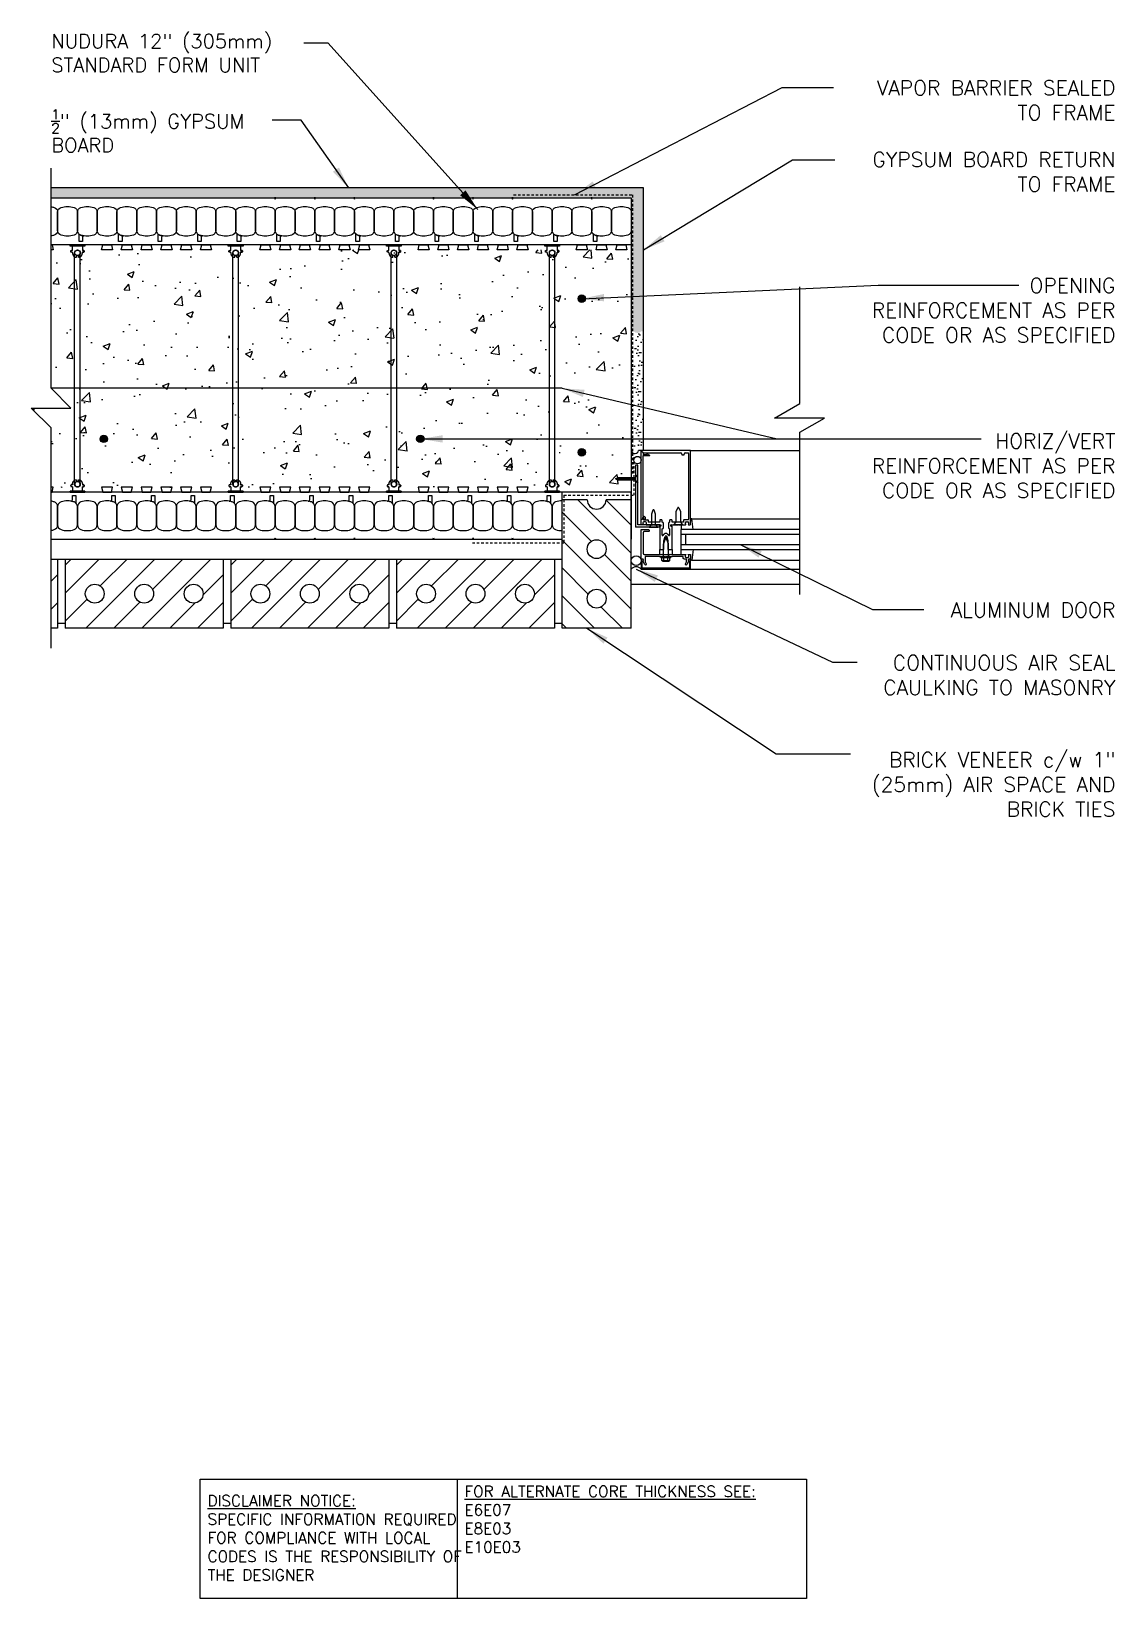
# Model space of a CAD drawing. Header units: inches. Extents: x 2887.6 to 2942.4, y 456.7 to 535.9.
import ezdxf

# ---------------------------------------------------------------- set-up
doc = ezdxf.new("R2010")
doc.units = ezdxf.units.IN
doc.header["$LTSCALE"] = 0.5
doc.header["$MEASUREMENT"] = 0
doc.linetypes.add('DASHED2', pattern=[0.375, 0.25, -0.125])
doc.layers.get('0').update_dxf_attribs({"linetype": 'CONTINUOUS'})
for name, color, linetype in [('HATCH', 12, 'CONTINUOUS'), ('LINE18', 9, 'CONTINUOUS'), ('line25', 2, 'CONTINUOUS'), ('LINE50', 5, 'CONTINUOUS'), ('LINE65', 3, 'CONTINUOUS'), ('LINE9', 9, 'CONTINUOUS'), ('TEXT', 4, 'CONTINUOUS')]:
    doc.layers.add(name, color=color, linetype=linetype)
doc.styles.add('DIM', font='romans.shx', dxfattribs={"width": 0.7})
doc.styles.add('ROMANS', font='romans')
doc.styles.get("Standard").update_dxf_attribs({"font": 'romans.shx'})
doc.dimstyles.new('ext_12', dxfattribs={"dimscale": 12, "dimtxt": 0.09375, "dimasz": 0.09375, "dimexe": 0.09375, "dimexo": 0.0625, "dimgap": 0.0625, "dimtad": 1, "dimdec": 1, "dimzin": 3, "dimdsep": 46, "dimlunit": 4, "dimtxsty": 'DIM', "dimcen": 0.09, "dimdle": 0.09375, "dimclrt": 4, "dimadec": 0, "dimazin": 0, "dimtfac": 1, "dimtdec": 1, "dimtmove": 2, "dimatfit": 3, "dimfxl": 0, "dimfrac": 2, "dimtolj": 1, "dimtzin": 0, "dimarcsym": 0})

msp = doc.modelspace()

# ---------------------------------------------------------------- texts
at = {"layer": 'TEXT', "attachment_point": 4}
for s, insert, char_height, width in [('NUDURA 12" (305mm)\\PSTANDARD FORM UNIT', (2888.605, 534.771), 0.72, 14.97902), ('\\A1;{\\H0.7x;\\S1/2;}" (13mm) GYPSUM BOARD', (2888.605, 530.843), 0.72, 10.95723), ('{\\LDISCLAIMER NOTICE:}\\PSPECIFIC INFORMATION REQUIRED FOR COMPLIANCE WITH LOCAL CODES IS THE RESPONSIBILITY OF THE DESIGNER', (2896.506, 459.759), 0.5625, 14.00235), ('{\\LFOR ALTERNATE CORE THICKNESS SEE:\\P}E6E07\\PE8E03\\PE10E03', (2909.498, 460.699), 0.5625, 23.33295)]:
    msp.add_mtext(s, dxfattribs=dict(at, insert=insert, char_height=char_height, width=width))
at = {"layer": 'TEXT', "char_height": 0.75, "width": 13.88435, "attachment_point": 9, "style": 'ROMANS'}
for s, insert in [('\\A1;VAPOR BARRIER SEALED TO FRAME', (2942.398, 531.387)), ('\\A1;GYPSUM BOARD RETURN TO FRAME ', (2942.398, 527.769)), ('\\A1;OPENING REINFORCEMENT AS PER CODE OR AS SPECIFIED', (2942.398, 520.15)), ('\\A1;HORIZ/VERT\\PREINFORCEMENT AS PER CODE OR AS SPECIFIED', (2942.398, 512.296)), ('\\A1;ALUMINUM DOOR', (2942.398, 506.263)), ('\\A1;CONTINUOUS AIR SEAL CAULKING TO MASONRY', (2942.398, 502.345)), ('\\A1;BRICK VENEER c/w 1" (25mm) AIR SPACE AND BRICK TIES', (2942.398, 496.194))]:
    msp.add_mtext(s, dxfattribs=dict(at, insert=insert))

# ---------------------------------------------------------------- blocks, each defined once
blk = doc.blocks.new('Connector')
blk.add_point((0.271, 0))
at = {"layer": 'LINE9'}
for p, q in [((0, 0.375), (0, -0.375)), ((0.062, -0.375), (0.062, 0.375)), ((0.281, 0.25), (0.062, 0.25))]:
    blk.add_line(p, q, dxfattribs=at)
for points, weights in [([(0.007, 0.375), (0.004, 0.375), (0, 0.375)], [1, 0.972587069138, 0.950305488115]), ([(0.327, 0.343), (0.308, 0.343), (0.281, 0.317), (0.281, 0.297)], [1, 0.85355339, 0.85355339, 1]), ([(0.328, 0.343), (0.327, 0.343), (0.327, 0.343)], [1, 0.70710678, 1]), ([(0.375, 0.297), (0.375, 0.317), (0.348, 0.343), (0.329, 0.343)], [1, 0.85355339, 0.85355339, 1]), ([(0.406, 0.25), (0.546, 0.25), (0.619, 0.131)], [0.958404415409, 0.794674173519, 0.864651571113]), ([(0.619, 0.052), (0.612, 0.049), (0.604, 0.049)], [0.83615024178, 0.892081430621, 1]), ([(0, -0.375), (0.004, -0.375), (0.007, -0.375)], [0.950305488115, 0.972587069138, 1]), ([(0.281, -0.297), (0.281, -0.317), (0.308, -0.343), (0.327, -0.343)], [1, 0.85355339, 0.85355339, 1]), ([(0.327, -0.343), (0.281, -0.343), (0.281, -0.297)], [1, 0.70710678, 1]), ([(0.329, -0.343), (0.348, -0.343), (0.375, -0.317), (0.375, -0.297)], [1, 0.85355339, 0.85355339, 1]), ([(0.375, -0.297), (0.375, -0.343), (0.329, -0.343)], [1, 0.70710678, 1]), ([(0.619, -0.131), (0.546, -0.25), (0.406, -0.25)], [0.864651574428, 0.794674169686, 0.958404415195]), ([(0.604, -0.049), (0.612, -0.049), (0.619, -0.052)], [1, 0.89208144177, 0.836150253337])]:
    blk.add_rational_spline(points, weights, degree=2, dxfattribs=at)
for points, degree in [([(0, 0.375), (0.002, 0.375), (0.005, 0.375), (0.007, 0.375)], 3), ([(0.007, 0.375), (0.021, 0.375), (0.051, 0.375), (0.062, 0.375), (0.062, 0.375)], 3), ([(0.281, 0.25), (0.281, 0.297)], 1), ([(0.327, 0.343), (0.327, 0.343), (0.328, 0.343), (0.328, 0.343)], 3), ([(0.328, 0.343), (0.329, 0.343), (0.329, 0.343), (0.329, 0.343)], 3), ([(0.375, 0.25), (0.375, 0.297)], 1), ([(0.406, 0.25), (0.375, 0.25)], 1), ([(0.604, 0.049), (0.532, 0.049)], 1), ([(0.604, 0.049), (0.609, 0.049), (0.614, 0.05), (0.619, 0.052)], 3), ([(0.619, 0.131), (0.619, 0.052)], 1), ([(0.007, -0.375), (0.005, -0.375), (0.002, -0.375), (0, -0.375)], 3), ([(0.062, -0.375), (0.062, -0.375), (0.051, -0.375), (0.021, -0.375), (0.007, -0.375)], 3), ([(0.062, -0.25), (0.281, -0.25)], 1), ([(0.281, -0.297), (0.281, -0.25)], 1), ([(0.281, -0.25), (0.281, -0.297)], 1), ([(0.328, -0.343), (0.328, -0.343), (0.327, -0.343), (0.327, -0.343)], 3), ([(0.329, -0.343), (0.329, -0.343), (0.329, -0.343), (0.328, -0.343)], 3), ([(0.375, -0.25), (0.375, -0.297)], 1), ([(0.375, -0.297), (0.375, -0.25)], 1), ([(0.406, -0.25), (0.375, -0.25)], 1), ([(0.532, -0.049), (0.604, -0.049)], 1), ([(0.604, -0.049), (0.58, -0.049), (0.556, -0.049), (0.532, -0.049)], 3), ([(0.619, -0.052), (0.614, -0.05), (0.609, -0.049), (0.604, -0.049)], 3), ([(0.619, -0.052), (0.619, -0.131)], 1)]:
    blk.add_open_spline(points, degree=degree, dxfattribs=at)
for points, weights, knots in [([(0.062, 0.375), (0.062, 0.375), (0.046, 0.375), (0.03, 0.375), (0.007, 0.375)], [0.868718858569, 0.861102746415, 1, 0.861102734288, 0.868718859898], [0, 0, 0, 0.5, 0.5, 1, 1, 1]), ([(0.532, 0.049), (0.472, 0.203), (0.333, 0.113), (0.157, 0), (0.333, -0.113), (0.472, -0.203), (0.532, -0.049)], [0.899508922286, 0.599718215298, 1, 0.54226024, 1, 0.599718224335, 0.899508908749], [0, 0, 0, 0.318112, 0.318112, 0.681888, 0.681888, 1, 1, 1]), ([(0.007, -0.375), (0.03, -0.375), (0.046, -0.375), (0.062, -0.375), (0.062, -0.375)], [0.868718859319, 0.861102739573, 1, 0.861102742958, 0.868718858948], [0, 0, 0, 0.5, 0.5, 1, 1, 1])]:
    blk.add_rational_spline(points, weights, degree=2, knots=knots, dxfattribs=at)
for points in [[(0.406, 0.25), (0.406, 0.25), (0.406, 0.25), (0.406, 0.25), (0.406, 0.25), (0.406, 0.25), (0.406, 0.25)], [(0.406, 0.25), (0.406, 0.25), (0.406, 0.25), (0.406, 0.25), (0.406, 0.25), (0.406, 0.25), (0.406, 0.25)], [(0.406, 0.25), (0.406, 0.25), (0.406, 0.25), (0.406, 0.25), (0.406, 0.25), (0.406, 0.25), (0.406, 0.25)], [(0.406, 0.25), (0.406, 0.25), (0.406, 0.25), (0.406, 0.25), (0.406, 0.25), (0.406, 0.25), (0.406, 0.25)], [(0.406, 0.25), (0.406, 0.25), (0.406, 0.25), (0.406, 0.25), (0.406, 0.25), (0.406, 0.25), (0.406, 0.25)], [(0.406, 0.25), (0.406, 0.25), (0.406, 0.25), (0.406, 0.25), (0.406, 0.25), (0.406, 0.25), (0.406, 0.25)], [(0.406, 0.25), (0.406, 0.25), (0.406, 0.25), (0.406, 0.25), (0.406, 0.25), (0.406, 0.25), (0.406, 0.25)], [(0.406, 0.25), (0.406, 0.25), (0.406, 0.25), (0.406, 0.25), (0.406, 0.25), (0.406, 0.25), (0.406, 0.25)], [(0.406, 0.25), (0.406, 0.25), (0.406, 0.25), (0.406, 0.25), (0.406, 0.25), (0.406, 0.25), (0.406, 0.25)], [(0.406, 0.25), (0.406, 0.25), (0.406, 0.25), (0.406, 0.25), (0.406, 0.25), (0.406, 0.25), (0.406, 0.25)], [(0.406, 0.25), (0.406, 0.25), (0.406, 0.25), (0.406, 0.25), (0.406, 0.25), (0.406, 0.25), (0.406, 0.25)], [(0.406, 0.25), (0.406, 0.25), (0.406, 0.25), (0.406, 0.25), (0.406, 0.25), (0.406, 0.25), (0.406, 0.25)], [(0.406, 0.25), (0.406, 0.25), (0.406, 0.25), (0.406, 0.25), (0.406, 0.25), (0.406, 0.25), (0.406, 0.25)], [(0.406, 0.25), (0.406, 0.25), (0.406, 0.25), (0.406, 0.25), (0.406, 0.25), (0.406, 0.25), (0.406, 0.25)], [(0.406, 0.25), (0.406, 0.25), (0.406, 0.25), (0.406, 0.25), (0.406, 0.25), (0.406, 0.25), (0.406, 0.25)], [(0.406, 0.25), (0.406, 0.25), (0.406, 0.25), (0.406, 0.25), (0.406, 0.25), (0.406, 0.25), (0.406, 0.25)], [(0.406, 0.25), (0.406, 0.25), (0.406, 0.25), (0.406, 0.25), (0.406, 0.25), (0.406, 0.25), (0.406, 0.25)], [(0.406, 0.25), (0.406, 0.25), (0.406, 0.25), (0.406, 0.25), (0.406, 0.25), (0.406, 0.25), (0.406, 0.25)], [(0.406, 0.25), (0.406, 0.25), (0.406, 0.25), (0.406, 0.25), (0.406, 0.25), (0.406, 0.25), (0.406, 0.25)], [(0.406, 0.25), (0.406, 0.25), (0.406, 0.25), (0.406, 0.25), (0.406, 0.25), (0.406, 0.25), (0.406, 0.25)], [(0.406, 0.25), (0.406, 0.25), (0.406, 0.25), (0.406, 0.25), (0.406, 0.25), (0.406, 0.25), (0.406, 0.25)], [(0.406, 0.25), (0.406, 0.25), (0.406, 0.25), (0.406, 0.25), (0.406, 0.25), (0.406, 0.25), (0.406, 0.25)], [(0.406, 0.25), (0.406, 0.25), (0.406, 0.25), (0.406, 0.25), (0.406, 0.25), (0.406, 0.25), (0.406, 0.25)], [(0.406, 0.25), (0.406, 0.25), (0.406, 0.25), (0.406, 0.25), (0.406, 0.25), (0.406, 0.25), (0.406, 0.25)], [(0.532, 0.049), (0.532, 0.049), (0.532, 0.049), (0.532, 0.049), (0.532, 0.049), (0.532, 0.049), (0.532, 0.049)], [(0.532, 0.049), (0.532, 0.049), (0.532, 0.049), (0.532, 0.049), (0.532, 0.049), (0.532, 0.049), (0.532, 0.049)], [(0.532, 0.049), (0.532, 0.049), (0.532, 0.049), (0.532, 0.049), (0.532, 0.049), (0.532, 0.049), (0.532, 0.049)], [(0.532, 0.049), (0.532, 0.049), (0.532, 0.049), (0.532, 0.049), (0.532, 0.049), (0.532, 0.049), (0.532, 0.049)], [(0.532, 0.049), (0.532, 0.049), (0.532, 0.049), (0.532, 0.049), (0.532, 0.049), (0.532, 0.049), (0.532, 0.049)], [(0.532, 0.049), (0.532, 0.049), (0.532, 0.049), (0.532, 0.049), (0.532, 0.049), (0.532, 0.049), (0.532, 0.049)], [(0.532, 0.049), (0.532, 0.049), (0.532, 0.049), (0.532, 0.049), (0.532, 0.049), (0.532, 0.049), (0.532, 0.049)], [(0.532, 0.049), (0.532, 0.049), (0.532, 0.049), (0.532, 0.049), (0.532, 0.049), (0.532, 0.049), (0.532, 0.049)], [(0.532, 0.049), (0.532, 0.049), (0.532, 0.049), (0.532, 0.049), (0.532, 0.049), (0.532, 0.049), (0.532, 0.049)], [(0.532, 0.049), (0.532, 0.049), (0.532, 0.049), (0.532, 0.049), (0.532, 0.049), (0.532, 0.049), (0.532, 0.049)], [(0.604, 0.049), (0.604, 0.049), (0.604, 0.049), (0.604, 0.049), (0.604, 0.049), (0.604, 0.049), (0.604, 0.049)], [(0.604, 0.049), (0.604, 0.049), (0.604, 0.049), (0.604, 0.049), (0.604, 0.049), (0.604, 0.049), (0.604, 0.049)], [(0.604, 0.049), (0.604, 0.049), (0.604, 0.049), (0.604, 0.049), (0.604, 0.049), (0.604, 0.049), (0.604, 0.049)], [(0.604, 0.049), (0.604, 0.049), (0.604, 0.049), (0.604, 0.049), (0.604, 0.049), (0.604, 0.049), (0.604, 0.049)], [(0.619, 0.131), (0.619, 0.131), (0.619, 0.131), (0.619, 0.131), (0.619, 0.131), (0.619, 0.131), (0.619, 0.131)], [(0.619, 0.131), (0.619, 0.131), (0.619, 0.131), (0.619, 0.131), (0.619, 0.131), (0.619, 0.131), (0.619, 0.131)], [(0.619, 0.131), (0.619, 0.131), (0.619, 0.131), (0.619, 0.131), (0.619, 0.131), (0.619, 0.131), (0.619, 0.131)], [(0.619, 0.131), (0.619, 0.131), (0.619, 0.131), (0.619, 0.131), (0.619, 0.131), (0.619, 0.131), (0.619, 0.131)], [(0.406, -0.25), (0.406, -0.25), (0.406, -0.25), (0.406, -0.25), (0.406, -0.25), (0.406, -0.25), (0.406, -0.25)], [(0.406, -0.25), (0.406, -0.25), (0.406, -0.25), (0.406, -0.25), (0.406, -0.25), (0.406, -0.25), (0.406, -0.25)], [(0.406, -0.25), (0.406, -0.25), (0.406, -0.25), (0.406, -0.25), (0.406, -0.25), (0.406, -0.25), (0.406, -0.25)], [(0.406, -0.25), (0.406, -0.25), (0.406, -0.25), (0.406, -0.25), (0.406, -0.25), (0.406, -0.25), (0.406, -0.25)], [(0.406, -0.25), (0.406, -0.25), (0.406, -0.25), (0.406, -0.25), (0.406, -0.25), (0.406, -0.25), (0.406, -0.25)], [(0.406, -0.25), (0.406, -0.25), (0.406, -0.25), (0.406, -0.25), (0.406, -0.25), (0.406, -0.25), (0.406, -0.25)], [(0.406, -0.25), (0.406, -0.25), (0.406, -0.25), (0.406, -0.25), (0.406, -0.25), (0.406, -0.25), (0.406, -0.25)], [(0.406, -0.25), (0.406, -0.25), (0.406, -0.25), (0.406, -0.25), (0.406, -0.25), (0.406, -0.25), (0.406, -0.25)], [(0.406, -0.25), (0.406, -0.25), (0.406, -0.25), (0.406, -0.25), (0.406, -0.25), (0.406, -0.25), (0.406, -0.25)], [(0.406, -0.25), (0.406, -0.25), (0.406, -0.25), (0.406, -0.25), (0.406, -0.25), (0.406, -0.25), (0.406, -0.25)], [(0.406, -0.25), (0.406, -0.25), (0.406, -0.25), (0.406, -0.25), (0.406, -0.25), (0.406, -0.25), (0.406, -0.25)], [(0.532, -0.049), (0.532, -0.049), (0.532, -0.049), (0.532, -0.049), (0.532, -0.049), (0.532, -0.049), (0.532, -0.049)], [(0.532, -0.049), (0.532, -0.049), (0.532, -0.049), (0.532, -0.049), (0.532, -0.049), (0.532, -0.049), (0.532, -0.049)], [(0.532, -0.049), (0.532, -0.049), (0.532, -0.049), (0.532, -0.049), (0.532, -0.049), (0.532, -0.049), (0.532, -0.049)], [(0.532, -0.049), (0.532, -0.049), (0.532, -0.049), (0.532, -0.049), (0.532, -0.049), (0.532, -0.049), (0.532, -0.049)], [(0.604, -0.049), (0.604, -0.049), (0.604, -0.049), (0.604, -0.049), (0.604, -0.049), (0.604, -0.049), (0.604, -0.049)], [(0.604, -0.049), (0.604, -0.049), (0.604, -0.049), (0.604, -0.049), (0.604, -0.049), (0.604, -0.049), (0.604, -0.049)], [(0.604, -0.049), (0.604, -0.049), (0.604, -0.049), (0.604, -0.049), (0.604, -0.049), (0.604, -0.049), (0.604, -0.049)], [(0.604, -0.049), (0.604, -0.049), (0.604, -0.049), (0.604, -0.049), (0.604, -0.049), (0.604, -0.049), (0.604, -0.049)], [(0.604, -0.049), (0.604, -0.049), (0.604, -0.049), (0.604, -0.049), (0.604, -0.049), (0.604, -0.049), (0.604, -0.049)], [(0.604, -0.049), (0.604, -0.049), (0.604, -0.049), (0.604, -0.049), (0.604, -0.049), (0.604, -0.049), (0.604, -0.049)], [(0.604, -0.049), (0.604, -0.049), (0.604, -0.049), (0.604, -0.049), (0.604, -0.049), (0.604, -0.049), (0.604, -0.049)], [(0.604, -0.049), (0.604, -0.049), (0.604, -0.049), (0.604, -0.049), (0.604, -0.049), (0.604, -0.049), (0.604, -0.049)], [(0.619, -0.131), (0.619, -0.131), (0.619, -0.131), (0.619, -0.131), (0.619, -0.131), (0.619, -0.131), (0.619, -0.131)], [(0.619, -0.131), (0.619, -0.131), (0.619, -0.131), (0.619, -0.131), (0.619, -0.131), (0.619, -0.131), (0.619, -0.131)], [(0.619, -0.131), (0.619, -0.131), (0.619, -0.131), (0.619, -0.131), (0.619, -0.131), (0.619, -0.131), (0.619, -0.131)], [(0.619, -0.131), (0.619, -0.131), (0.619, -0.131), (0.619, -0.131), (0.619, -0.131), (0.619, -0.131), (0.619, -0.131)]]:
    blk.add_open_spline(points, degree=3, knots=[0, 0, 0, 0, 1, 1, 1, 1, 1, 1, 1], dxfattribs=at)

# ---------------------------------------------------------------- hatches: boundary and pattern name
at = {"layer": 'HATCH'}
h = msp.add_hatch(dxfattribs=at)
h.set_pattern_fill('AR-SAND', color=256, scale=0.25, style=0)
h.set_pattern_definition([(37.5, (-58.41438, -32.99263), (-0.01574834, 0.48170594), [0, -0.38, 0, -0.425, 0, -0.40625]), (7.5, (-58.4144, -32.9926), (0.44244418, 0.70553652), [0, -0.205, 0, -0.3425, 0, -0.13125]), (327.5, (-58.72188, -32.99263), (0.778535465, 0.001414763), [0, -0.125, 0, -0.45, 0, -0.5875]), (317.5, (-58.7219, -32.9926), (0.75153165, 0.21941889), [0, -0.0625, 0, -0.295, 0, -0.3375])])
h.paths.add_polyline_path([(2918.552, 527.958), (2918.297, 527.958), (2888.605, 527.958), (2888.605, 527.458), (2916.427, 527.458), (2917.927, 527.458), (2917.927, 520.708), (2918.052, 520.708, 0.406613), (2918.418, 520.704), (2918.418, 520.708), (2918.552, 520.708)])
h = msp.add_hatch(dxfattribs=at)
h.set_pattern_fill('AR-CONC', color=256, scale=0.5, style=0)
h.set_pattern_definition([(50, (-57.4668, 44.5297), (3.586301, -0.3137607), [0.375, -4.125]), (355, (-57.4668, 44.5297), (-0.6937567, 3.7609607), [0.3, -3.3]), (100.4514, (-57.168, 44.5035), (2.892547, 3.4471977), [0.318701, -3.5057106]), (46.1842, (-57.4668, 45.5297), (5.336205, -0.827595), [0.5625, -6.1875]), (96.6356, (-57.022, 45.4607), (4.6733135, 4.870589), [0.478051, -5.258565]), (351.1842, (-57.467, 45.5297), (4.67331, 4.870593), [0.45, -4.95]), (21, (-56.9668, 45.2797), (2.9845353, -2.0130945), [0.375, -4.125]), (326, (-56.9668, 45.2797), (1.2165767, 3.62575), [0.3, -3.3]), (71.4514, (-56.718, 45.112), (4.201113, 1.6126525), [0.318701, -3.5057106]), (37.5, (-57.4668, 44.5297), (0.0607993, 1.66446927), [0, -3.26, 0, -3.35, 0, -3.3125]), (7.5, (-57.4668, 44.5297), (1.3153477, 1.9720586), [0, -1.91, 0, -3.185, 0, -1.2625]), (327.5, (-58.5818, 44.5297), (2.6691122, -0.11277436), [0, -1.25, 0, -3.9, 0, -5.175]), (317.5, (-59.0818, 44.5297), (2.9159308, 0.500525), [0, -1.625, 0, -2.59, 0, -3.675])])
h.paths.add_polyline_path([(2917.927, 524.833), (2888.596, 524.833), (2888.596, 517.833), (2889.596, 516.833), (2887.596, 516.833), (2888.596, 515.833), (2888.596, 512.833), (2917.927, 512.833)])
h = msp.add_hatch(dxfattribs=at)
h.set_pattern_fill('AR-SAND', color=256, scale=0.25, style=0)
h.set_pattern_definition([(37.5, (0.01237, 4.0298), (-0.01574834, 0.48170594), [0, -0.38, 0, -0.425, 0, -0.40625]), (7.5, (0.0124, 4.0298), (0.44244418, 0.70553652), [0, -0.205, 0, -0.3425, 0, -0.13125]), (327.5, (-0.29513, 4.0298), (0.778535465, 0.001414763), [0, -0.125, 0, -0.45, 0, -0.5875]), (317.5, (-0.2951, 4.0298), (0.75153165, 0.21941889), [0, -0.0625, 0, -0.295, 0, -0.3375])])
h.paths.add_polyline_path([(2918.564, 520.737), (2918.084, 520.737), (2918.084, 518.571, 0.416394), (2918.313, 518.723), (2918.564, 518.723)])
h = msp.add_hatch(dxfattribs=at)
h.set_pattern_fill('AR-SAND', color=256, scale=0.25, style=0)
h.set_pattern_definition([(37.5, (-0.0092, 2.05453), (-0.01574834, 0.48170594), [0, -0.38, 0, -0.425, 0, -0.40625]), (7.5, (-0.0092, 2.05453), (0.44244418, 0.70553652), [0, -0.205, 0, -0.3425, 0, -0.13125]), (327.5, (-0.3167, 2.05453), (0.778535465, 0.001414763), [0, -0.125, 0, -0.45, 0, -0.5875]), (317.5, (-0.3167, 2.0545), (0.75153165, 0.21941889), [0, -0.0625, 0, -0.295, 0, -0.3375])])
h.paths.add_polyline_path([(2918.542, 518.762), (2918.063, 518.762), (2918.063, 516.596, 0.416394), (2918.292, 516.747), (2918.542, 516.747)])
h = msp.add_hatch(dxfattribs=at)
h.set_pattern_fill('AR-SAND', color=256, scale=0.25, style=0)
h.set_pattern_definition([(37.5, (0, 0), (-0.01574834, 0.48170594), [0, -0.38, 0, -0.425, 0, -0.40625]), (7.5, (0, 0), (0.44244418, 0.70553652), [0, -0.205, 0, -0.3425, 0, -0.13125]), (327.5, (-0.3075, 0), (0.778535465, 0.001414763), [0, -0.125, 0, -0.45, 0, -0.5875]), (317.5, (-0.3075, 0), (0.75153165, 0.21941889), [0, -0.0625, 0, -0.295, 0, -0.3375])])
h.paths.add_polyline_path([(2918.552, 516.707), (2918.072, 516.707), (2918.072, 514.542, 0.416394), (2918.301, 514.693), (2918.552, 514.693)])
h = msp.add_hatch(dxfattribs=at)
h.set_pattern_fill('ANSI31', color=256, scale=8, angle=90, style=0)
h.set_pattern_definition([(135, (3361.613, -2383.6064), (-0.70710678, -0.70710678), [])])
edge = h.paths.add_edge_path()
edge.add_arc((2916.177, 507.208), 0.477, 0, 360)
edge = h.paths.add_edge_path()
edge.add_arc((2916.177, 509.708), 0.477, 0, 360)
edge = h.paths.add_edge_path()
edge.add_arc((2916.177, 512.208), 0.477, 180, 360)
edge.add_line((2916.653, 512.208), (2917.927, 512.208))
edge.add_line((2917.927, 512.208), (2917.927, 505.708))
edge.add_line((2917.927, 505.708), (2914.427, 505.708))
edge.add_line((2914.427, 505.708), (2914.427, 512.208))
edge.add_line((2914.427, 512.208), (2915.7, 512.208))
h = msp.add_hatch(dxfattribs=at)
h.set_pattern_fill('ANSI31', color=256, scale=8, style=0)
h.set_pattern_definition([(45, (1.487, 62.0218), (-0.70710678, 0.70710678), [])])
edge = h.paths.add_edge_path()
edge.add_arc((2890.802, 507.458), 0.477, 0, 360)
edge = h.paths.add_edge_path()
edge.add_arc((2893.302, 507.458), 0.477, 0, 360)
edge = h.paths.add_edge_path()
edge.add_arc((2895.802, 507.458), 0.477, 0, 360)
h.paths.add_polyline_path([(2897.302, 509.208), (2889.302, 509.208), (2889.302, 505.708), (2897.302, 505.708)])
h = msp.add_hatch(dxfattribs=at)
h.set_pattern_fill('ANSI31', color=256, scale=8, style=0)
h.set_pattern_definition([(45, (9.862, 62.0218), (-0.70710678, 0.70710678), [])])
edge = h.paths.add_edge_path()
edge.add_arc((2899.177, 507.458), 0.477, 0, 360)
edge = h.paths.add_edge_path()
edge.add_arc((2901.677, 507.458), 0.477, 0, 360)
edge = h.paths.add_edge_path()
edge.add_arc((2904.177, 507.458), 0.477, 0, 360)
h.paths.add_polyline_path([(2905.677, 509.208), (2897.677, 509.208), (2897.677, 505.708), (2905.677, 505.708)])
h = msp.add_hatch(dxfattribs=at)
h.set_pattern_fill('ANSI31', color=256, scale=8, style=0)
h.set_pattern_definition([(45, (18.237, 62.0218), (-0.70710678, 0.70710678), [])])
edge = h.paths.add_edge_path()
edge.add_arc((2907.552, 507.458), 0.477, 0, 360)
edge = h.paths.add_edge_path()
edge.add_arc((2910.052, 507.458), 0.477, 0, 360)
edge = h.paths.add_edge_path()
edge.add_arc((2912.552, 507.458), 0.477, 0, 360)
h.paths.add_polyline_path([(2914.052, 509.208), (2906.052, 509.208), (2906.052, 505.708), (2914.052, 505.708)])
at = {"layer": 'LINE65'}
for points in [[(2915.612, 522.362, 1), (2915.237, 522.362, 1)], [(2891.449, 515.278, 1), (2891.074, 515.278, 1)], [(2907.449, 515.278, 1), (2907.074, 515.278, 1)], [(2915.612, 514.601, 1), (2915.237, 514.601, 1)]]:
    msp.add_hatch(color=256, dxfattribs=at).paths.add_polyline_path(points)

# ---------------------------------------------------------------- linework, layer by layer
at = {"layer": 'HATCH'}
for p, q in [((2920.927, 514.693), (2926.441, 514.693)), ((2918.138, 513.253), (2917.138, 513.253)), ((2918.685, 510.943), (2919.037, 510.943)), ((2920.987, 511.233), (2920.927, 511.233)), ((2920.97, 511.233), (2926.441, 511.233)), ((2921.064, 510.693), (2920.987, 511.233)), ((2926.441, 510.443), (2920.427, 510.443)), ((2920.427, 509.943), (2926.441, 509.943)), ((2920.677, 510.443), (2920.677, 509.943)), ((2920.447, 509.443), (2920.447, 509.693)), ((2920.927, 509.153), (2920.927, 509.269)), ((2920.987, 509.153), (2920.927, 509.153)), ((2920.97, 509.153), (2926.441, 509.153)), ((2921.064, 509.693), (2920.987, 509.153)), ((2888.596, 508.088), (2888.927, 508.418)), ((2920.927, 508.693), (2926.441, 508.693)), ((2917.927, 507.943), (2926.441, 507.943)), ((2888.596, 506.673), (2888.927, 507.004))]:
    msp.add_line(p, q, dxfattribs=at)
at = {"layer": 'HATCH', "color": 6, "linetype": 'DASHED2'}
for p, q in [((2918.072, 512.429), (2918.072, 514.423)), ((2914.519, 512.429), (2918.072, 512.429)), ((2914.519, 512.429), (2914.519, 510.004)), ((2914.519, 510.004), (2909.881, 510.004))]:
    msp.add_line(p, q, dxfattribs=at)
msp.add_lwpolyline([(2911.977, 527.602), (2917.996, 527.602), (2917.996, 513.498)], dxfattribs=at)
at = {"layer": 'HATCH'}
for centre, radius in [((2918.239, 514.209), 0.187), ((2918.177, 509.126), 0.25)]:
    msp.add_circle(centre, radius, dxfattribs=at)
for centre, radius, start, end in [((2918.111, 514.731), 0.193, 197.1776, 348.6317), ((2918.177, 508.505), 0.312, 36.8699, 143.1301)]:
    msp.add_arc(centre, radius, start, end, dxfattribs=at)
at = {"layer": 'LINE18'}
for points in [[(2888.596, 504.708), (2888.596, 515.833), (2887.596, 516.833), (2889.596, 516.833), (2888.596, 517.833), (2888.596, 528.958)], [(2926.441, 507.412), (2926.441, 515.61), (2927.693, 516.333), (2925.171, 516.333), (2926.441, 517.066), (2926.441, 522.958)]]:
    msp.add_lwpolyline(points, dxfattribs=at)
at = {"layer": 'line25'}
for p, q in [((2917.927, 525.083), (2888.596, 525.083)), ((2917.927, 512.583), (2888.596, 512.583)), ((2914.427, 505.708), (2914.427, 512.583)), ((2915.7, 512.208), (2914.427, 512.208)), ((2917.927, 512.208), (2916.653, 512.208)), ((2888.596, 509.208), (2914.427, 509.208)), ((2888.927, 509.208), (2888.927, 505.708)), ((2889.302, 509.208), (2889.302, 505.708)), ((2897.302, 509.208), (2897.302, 505.708)), ((2897.677, 509.208), (2897.677, 505.708)), ((2905.677, 509.208), (2905.677, 505.708)), ((2906.052, 509.208), (2906.052, 505.708)), ((2906.052, 509.208), (2906.052, 505.708)), ((2914.052, 509.208), (2914.052, 505.708)), ((2888.927, 505.708), (2888.596, 505.708)), ((2889.302, 505.958), (2888.927, 505.958)), ((2897.302, 505.708), (2889.302, 505.708)), ((2897.677, 505.958), (2897.302, 505.958)), ((2905.677, 505.708), (2897.677, 505.708)), ((2906.052, 505.958), (2905.677, 505.958)), ((2914.052, 505.708), (2906.052, 505.708)), ((2914.427, 505.958), (2914.052, 505.958)), ((2917.927, 505.708), (2914.427, 505.708))]:
    msp.add_line(p, q, dxfattribs=at)
for points in [[(2888.596, 525.083), (2888.645, 525.083), (2888.708, 524.833), (2888.596, 524.833)], [(2888.614, 512.583), (2888.645, 512.583), (2888.708, 512.833), (2888.596, 512.833)]]:
    msp.add_lwpolyline(points, dxfattribs=at)
for points in [[(2891.645, 525.083), (2891.708, 524.833), (2891.145, 524.833), (2891.208, 525.083)], [(2892.645, 525.083), (2892.708, 524.833), (2892.145, 524.833), (2892.208, 525.083)], [(2893.645, 525.083), (2893.708, 524.833), (2893.145, 524.833), (2893.208, 525.083)], [(2894.645, 525.083), (2894.708, 524.833), (2894.145, 524.833), (2894.208, 525.083)], [(2895.645, 525.083), (2895.708, 524.833), (2895.145, 524.833), (2895.208, 525.083)], [(2896.645, 525.083), (2896.708, 524.833), (2896.145, 524.833), (2896.208, 525.083)], [(2899.645, 525.083), (2899.708, 524.833), (2899.145, 524.833), (2899.208, 525.083)], [(2900.645, 525.083), (2900.708, 524.833), (2900.145, 524.833), (2900.208, 525.083)], [(2901.645, 525.083), (2901.708, 524.833), (2901.145, 524.833), (2901.208, 525.083)], [(2902.645, 525.083), (2902.708, 524.833), (2902.145, 524.833), (2902.208, 525.083)], [(2903.645, 525.083), (2903.708, 524.833), (2903.145, 524.833), (2903.208, 525.083)], [(2904.645, 525.083), (2904.708, 524.833), (2904.145, 524.833), (2904.208, 525.083)], [(2907.645, 525.083), (2907.708, 524.833), (2907.145, 524.833), (2907.208, 525.083)], [(2908.645, 525.083), (2908.708, 524.833), (2908.145, 524.833), (2908.208, 525.083)], [(2909.645, 525.083), (2909.708, 524.833), (2909.145, 524.833), (2909.208, 525.083)], [(2910.645, 525.083), (2910.708, 524.833), (2910.145, 524.833), (2910.208, 525.083)], [(2911.645, 525.083), (2911.708, 524.833), (2911.145, 524.833), (2911.208, 525.083)], [(2912.645, 525.083), (2912.708, 524.833), (2912.145, 524.833), (2912.208, 525.083)], [(2915.645, 525.083), (2915.708, 524.833), (2915.145, 524.833), (2915.208, 525.083)], [(2916.645, 525.083), (2916.708, 524.833), (2916.145, 524.833), (2916.208, 525.083)], [(2917.645, 525.083), (2917.708, 524.833), (2917.145, 524.833), (2917.208, 525.083)], [(2891.645, 512.583), (2891.708, 512.833), (2891.145, 512.833), (2891.208, 512.583)], [(2892.645, 512.583), (2892.708, 512.833), (2892.145, 512.833), (2892.208, 512.583)], [(2893.645, 512.583), (2893.708, 512.833), (2893.145, 512.833), (2893.208, 512.583)], [(2894.645, 512.583), (2894.708, 512.833), (2894.145, 512.833), (2894.208, 512.583)], [(2895.645, 512.583), (2895.708, 512.833), (2895.145, 512.833), (2895.208, 512.583)], [(2896.645, 512.583), (2896.708, 512.833), (2896.145, 512.833), (2896.208, 512.583)], [(2899.645, 512.583), (2899.708, 512.833), (2899.145, 512.833), (2899.208, 512.583)], [(2900.645, 512.583), (2900.708, 512.833), (2900.145, 512.833), (2900.208, 512.583)], [(2901.645, 512.583), (2901.708, 512.833), (2901.145, 512.833), (2901.208, 512.583)], [(2902.645, 512.583), (2902.708, 512.833), (2902.145, 512.833), (2902.208, 512.583)], [(2903.645, 512.583), (2903.708, 512.833), (2903.145, 512.833), (2903.208, 512.583)], [(2904.645, 512.583), (2904.708, 512.833), (2904.145, 512.833), (2904.208, 512.583)], [(2907.645, 512.583), (2907.708, 512.833), (2907.145, 512.833), (2907.208, 512.583)], [(2908.645, 512.583), (2908.708, 512.833), (2908.145, 512.833), (2908.208, 512.583)], [(2909.645, 512.583), (2909.708, 512.833), (2909.145, 512.833), (2909.208, 512.583)], [(2910.645, 512.583), (2910.708, 512.833), (2910.145, 512.833), (2910.208, 512.583)], [(2911.645, 512.583), (2911.708, 512.833), (2911.145, 512.833), (2911.208, 512.583)], [(2912.645, 512.583), (2912.708, 512.833), (2912.145, 512.833), (2912.208, 512.583)]]:
    msp.add_lwpolyline(points, close=True, dxfattribs=at)
at = {"layer": 'line25', "flags": 128}
msp.add_lwpolyline([(2917.927, 505.708), (2917.927, 512.583)], dxfattribs=at)
at = {"layer": 'line25'}
for centre in [(2916.177, 509.708), (2890.802, 507.458), (2893.302, 507.458), (2895.802, 507.458), (2899.177, 507.458), (2901.677, 507.458), (2904.177, 507.458), (2907.552, 507.458), (2910.052, 507.458), (2912.552, 507.458), (2916.177, 507.208)]:
    msp.add_circle(centre, 0.477, dxfattribs=at)
msp.add_arc((2916.177, 512.208), 0.477, 180, 360, dxfattribs=at)
at = {"layer": 'LINE50'}
for p, q in [((2888.596, 527.458), (2917.927, 527.458)), ((2917.927, 527.458), (2917.927, 513.315)), ((2917.927, 513.19), (2917.927, 512.583)), ((2917.927, 512.583), (2917.927, 510.208)), ((2917.927, 510.208), (2917.927, 512.583)), ((2888.596, 510.208), (2914.427, 510.208))]:
    msp.add_line(p, q, dxfattribs=at)
at = {"layer": 'LINE65'}
msp.add_line((2914.43, 517.833), (2888.596, 517.833), dxfattribs=at)
for centre in [(2915.424, 522.362), (2891.261, 515.278), (2907.261, 515.278), (2915.424, 514.601)]:
    msp.add_circle(centre, 0.188, dxfattribs=at)
at = {"layer": 'LINE9'}
for p, q in [((2915.927, 525.81), (2915.927, 526.731)), ((2889.786, 516.099), (2889.786, 524.677)), ((2890.067, 516.099), (2890.067, 524.677)), ((2897.786, 516.099), (2897.786, 524.677)), ((2898.067, 516.099), (2898.067, 524.677)), ((2905.786, 512.989), (2905.786, 524.677)), ((2906.067, 512.989), (2906.067, 524.677)), ((2913.786, 512.989), (2913.786, 524.677)), ((2914.067, 512.989), (2914.067, 524.677)), ((2889.786, 515.879), (2889.786, 516.099)), ((2889.786, 514.879), (2889.786, 515.879)), ((2890.067, 512.989), (2890.067, 516.099)), ((2897.786, 512.989), (2897.786, 516.099)), ((2898.067, 512.989), (2898.067, 516.099)), ((2889.786, 512.989), (2889.786, 514.879)), ((2920.927, 514.693), (2918.301, 514.693)), ((2918.427, 510.943), (2918.427, 514.693)), ((2920.927, 510.963), (2920.927, 514.693)), ((2918.263, 513.948), (2918.138, 513.948)), ((2918.138, 513.948), (2918.138, 510.818)), ((2918.263, 510.943), (2918.263, 513.948)), ((2918.527, 514.568), (2920.422, 514.568)), ((2918.739, 514.486), (2918.739, 514.568)), ((2920.482, 514.508), (2920.482, 514.473)), ((2920.482, 514.473), (2920.607, 514.473)), ((2920.607, 514.473), (2920.607, 514.508)), ((2920.667, 514.568), (2920.797, 514.568)), ((2920.827, 514.538), (2920.827, 511.223)), ((2917.138, 513.253), (2917.258, 513.315)), ((2917.138, 513.253), (2917.258, 513.19)), ((2918.138, 513.315), (2917.258, 513.315)), ((2918.138, 513.19), (2917.258, 513.19)), ((2918.138, 513.334), (2918.263, 513.459)), ((2918.138, 513.171), (2918.263, 513.046)), ((2920.194, 511.606), (2920.274, 511.799)), ((2920.194, 511.075), (2920.194, 511.606)), ((2920.329, 511.799), (2920.41, 511.606)), ((2920.41, 511.606), (2920.41, 511.075)), ((2919.364, 510.818), (2918.138, 510.818)), ((2919.364, 510.943), (2918.263, 510.943)), ((2918.513, 511.043), (2918.513, 511.032)), ((2918.527, 511.223), (2918.527, 511.304)), ((2918.557, 511.193), (2918.762, 511.193)), ((2918.651, 511.093), (2918.563, 511.093)), ((2918.701, 511.032), (2918.701, 511.043)), ((2918.782, 511.173), (2918.782, 511.068)), ((2919.364, 511.068), (2918.782, 511.068)), ((2919.067, 510.943), (2919.414, 510.943)), ((2919.364, 511.163), (2919.364, 511.068)), ((2919.364, 510.818), (2919.364, 510.943)), ((2919.364, 510.857), (2919.364, 509.693)), ((2919.414, 510.867), (2919.374, 510.867)), ((2919.459, 511.193), (2919.394, 511.193)), ((2919.424, 510.933), (2919.424, 510.877)), ((2919.489, 511.068), (2919.489, 511.163)), ((2919.489, 510.414), (2919.489, 510.742)), ((2919.549, 510.802), (2919.549, 511.008)), ((2919.805, 511.008), (2919.805, 510.802)), ((2919.865, 511.163), (2919.865, 511.068)), ((2919.865, 510.742), (2919.865, 510.414)), ((2919.96, 511.193), (2919.895, 511.193)), ((2919.93, 510.877), (2919.93, 510.933)), ((2919.94, 510.943), (2920.287, 510.943)), ((2919.98, 510.867), (2919.94, 510.867)), ((2919.99, 511.068), (2919.99, 511.163)), ((2920.572, 511.068), (2919.99, 511.068)), ((2919.99, 509.693), (2919.99, 510.857)), ((2920.083, 510.943), (2920.194, 511.075)), ((2920.521, 510.943), (2920.083, 510.943)), ((2920.287, 510.943), (2920.302, 510.958)), ((2920.302, 510.958), (2920.317, 510.943)), ((2920.317, 510.943), (2920.669, 510.943)), ((2920.41, 511.075), (2920.521, 510.943)), ((2920.447, 510.943), (2920.447, 510.693)), ((2920.572, 511.173), (2920.572, 511.068)), ((2920.797, 511.193), (2920.592, 511.193)), ((2920.653, 511.032), (2920.653, 511.043)), ((2920.703, 511.093), (2920.791, 511.093)), ((2920.825, 510.943), (2920.907, 510.943)), ((2920.841, 511.043), (2920.841, 511.032)), ((2920.927, 511.233), (2920.927, 511.117)), ((2919.677, 510.318), (2919.551, 509.983)), ((2919.551, 509.318), (2919.551, 509.983)), ((2919.577, 510.123), (2919.635, 510.341)), ((2919.577, 509.693), (2919.577, 510.123)), ((2919.802, 509.983), (2919.677, 510.318)), ((2919.718, 510.341), (2919.777, 510.123)), ((2919.777, 510.123), (2919.777, 509.693)), ((2919.802, 509.318), (2919.802, 509.983)), ((2919.364, 509.693), (2919.404, 509.693)), ((2919.364, 509.693), (2919.426, 509.693)), ((2919.364, 509.443), (2919.364, 509.693)), ((2919.364, 509.443), (2919.426, 509.443)), ((2919.404, 509.693), (2919.419, 509.678)), ((2919.419, 509.678), (2919.434, 509.693)), ((2919.427, 509.318), (2919.927, 509.318)), ((2919.427, 509.278), (2919.427, 509.318)), ((2919.427, 509.278), (2919.927, 509.278)), ((2919.434, 509.693), (2919.507, 509.693)), ((2919.474, 509.138), (2919.474, 509.278)), ((2919.507, 509.693), (2919.522, 509.678)), ((2919.522, 509.678), (2919.537, 509.693)), ((2919.537, 509.693), (2919.577, 509.693)), ((2919.544, 509.443), (2919.544, 509.318)), ((2919.575, 509.138), (2919.575, 509.278)), ((2919.777, 509.693), (2919.817, 509.693)), ((2919.778, 509.138), (2919.778, 509.278)), ((2919.81, 509.443), (2919.81, 509.318)), ((2919.817, 509.693), (2919.832, 509.678)), ((2919.832, 509.678), (2919.847, 509.693)), ((2919.847, 509.693), (2919.92, 509.693)), ((2919.88, 509.138), (2919.88, 509.278)), ((2919.92, 509.693), (2919.935, 509.678)), ((2919.927, 509.693), (2919.99, 509.693)), ((2919.927, 509.443), (2919.99, 509.443)), ((2919.927, 509.278), (2919.927, 509.318)), ((2919.935, 509.678), (2919.95, 509.693)), ((2919.95, 509.693), (2919.99, 509.693)), ((2919.99, 509.693), (2919.99, 509.443)), ((2919.49, 509.134), (2919.863, 509.134)), ((2919.49, 509.116), (2919.49, 509.134)), ((2919.524, 509.103), (2919.829, 509.103)), ((2919.863, 509.116), (2919.863, 509.134))]:
    msp.add_line(p, q, dxfattribs=at)
at = {"layer": 'LINE9', "flags": 128}
msp.add_lwpolyline([(2918.552, 514.693), (2918.552, 527.958), (2918.297, 527.958), (2888.596, 527.958)], dxfattribs=at)
at = {"layer": 'LINE9'}
for points in [[(2899.895, 527.458), (2899.927, 527.394), (2899.958, 527.458)], [(2901.895, 527.458), (2901.927, 527.394), (2901.958, 527.458)], [(2903.895, 527.458), (2903.927, 527.394), (2903.958, 527.458)], [(2907.895, 527.458), (2907.927, 527.394), (2907.958, 527.458)], [(2909.895, 527.458), (2909.927, 527.394), (2909.958, 527.458)], [(2911.895, 527.458), (2911.927, 527.394), (2911.958, 527.458)], [(2915.895, 527.458), (2915.927, 527.394), (2915.958, 527.458)], [(2899.895, 510.208), (2899.927, 510.273), (2899.958, 510.208)], [(2901.895, 510.208), (2901.927, 510.273), (2901.958, 510.208)], [(2903.895, 510.208), (2903.927, 510.273), (2903.958, 510.208)], [(2907.895, 510.208), (2907.927, 510.273), (2907.958, 510.208)], [(2909.895, 510.208), (2909.927, 510.273), (2909.958, 510.208)], [(2911.895, 510.208), (2911.927, 510.273), (2911.958, 510.208)]]:
    msp.add_lwpolyline(points, close=True, dxfattribs=at)
for points in [[(2888.596, 527.004, -0.055085), (2888.754, 526.969, -0.325305), (2888.927, 526.731), (2888.927, 525.81, -0.325305), (2888.754, 525.572, -0.055085), (2888.596, 525.537)], [(2888.596, 510.659, 0.037343), (2888.754, 510.697, 0.325305), (2888.927, 510.935), (2888.927, 511.856, 0.325305), (2888.754, 512.094, 0.03822), (2888.596, 512.132, 0.03389)], [(2914.427, 512.146, 0.078351), (2914.1, 512.094, 0.325305), (2913.927, 511.856), (2913.927, 510.935, 0.325305), (2914.1, 510.697, 0.078351), (2914.427, 510.646)]]:
    msp.add_lwpolyline(points, format="xyb", dxfattribs=at)
for points in [[(2889.754, 525.572, -0.157671), (2889.1, 525.572, -0.325305), (2888.927, 525.81), (2888.927, 526.731, -0.325305), (2889.1, 526.969, -0.157671), (2889.754, 526.969, -0.325305), (2889.927, 526.731), (2889.927, 525.81, -0.325305)], [(2890.754, 525.572, -0.157671), (2890.1, 525.572, -0.325305), (2889.927, 525.81), (2889.927, 526.731, -0.325305), (2890.1, 526.969, -0.157671), (2890.754, 526.969, -0.325305), (2890.927, 526.731), (2890.927, 525.81, -0.325305)], [(2891.754, 525.572, -0.157671), (2891.1, 525.572, -0.325305), (2890.927, 525.81), (2890.927, 526.731, -0.325305), (2891.1, 526.969, -0.157671), (2891.754, 526.969, -0.325305), (2891.927, 526.731), (2891.927, 525.81, -0.325305)], [(2892.754, 525.572, -0.157671), (2892.1, 525.572, -0.325305), (2891.927, 525.81), (2891.927, 526.731, -0.325305), (2892.1, 526.969, -0.157671), (2892.754, 526.969, -0.325305), (2892.927, 526.731), (2892.927, 525.81, -0.325305)], [(2893.754, 525.572, -0.157671), (2893.1, 525.572, -0.325305), (2892.927, 525.81), (2892.927, 526.731, -0.325305), (2893.1, 526.969, -0.157671), (2893.754, 526.969, -0.325305), (2893.927, 526.731), (2893.927, 525.81, -0.325305)], [(2894.754, 525.572, -0.157671), (2894.1, 525.572, -0.325305), (2893.927, 525.81), (2893.927, 526.731, -0.325305), (2894.1, 526.969, -0.157671), (2894.754, 526.969, -0.325305), (2894.927, 526.731), (2894.927, 525.81, -0.325305)], [(2895.754, 525.572, -0.157671), (2895.1, 525.572, -0.325305), (2894.927, 525.81), (2894.927, 526.731, -0.325305), (2895.1, 526.969, -0.157671), (2895.754, 526.969, -0.325305), (2895.927, 526.731), (2895.927, 525.81, -0.325305)], [(2896.754, 525.572, -0.157671), (2896.1, 525.572, -0.325305), (2895.927, 525.81), (2895.927, 526.731, -0.325305), (2896.1, 526.969, -0.157671), (2896.754, 526.969, -0.325305), (2896.927, 526.731), (2896.927, 525.81, -0.325305)], [(2897.754, 525.572, -0.157671), (2897.1, 525.572, -0.325305), (2896.927, 525.81), (2896.927, 526.731, -0.325305), (2897.1, 526.969, -0.157671), (2897.754, 526.969, -0.325305), (2897.927, 526.731), (2897.927, 525.81, -0.325305)], [(2898.754, 525.572, -0.157671), (2898.1, 525.572, -0.325305), (2897.927, 525.81), (2897.927, 526.731, -0.325305), (2898.1, 526.969, -0.157671), (2898.754, 526.969, -0.325305), (2898.927, 526.731), (2898.927, 525.81, -0.325305)], [(2899.754, 525.572, -0.157671), (2899.1, 525.572, -0.325305), (2898.927, 525.81), (2898.927, 526.731, -0.325305), (2899.1, 526.969, -0.157671), (2899.754, 526.969, -0.325305), (2899.927, 526.731), (2899.927, 525.81, -0.325305)], [(2900.754, 525.572, -0.157671), (2900.1, 525.572, -0.325305), (2899.927, 525.81), (2899.927, 526.731, -0.325305), (2900.1, 526.969, -0.157671), (2900.754, 526.969, -0.325305), (2900.927, 526.731), (2900.927, 525.81, -0.325305)], [(2901.754, 525.572, -0.157671), (2901.1, 525.572, -0.325305), (2900.927, 525.81), (2900.927, 526.731, -0.325305), (2901.1, 526.969, -0.157671), (2901.754, 526.969, -0.325305), (2901.927, 526.731), (2901.927, 525.81, -0.325305)], [(2902.754, 525.572, -0.157671), (2902.1, 525.572, -0.325305), (2901.927, 525.81), (2901.927, 526.731, -0.325305), (2902.1, 526.969, -0.157671), (2902.754, 526.969, -0.325305), (2902.927, 526.731), (2902.927, 525.81, -0.325305)], [(2903.754, 525.572, -0.157671), (2903.1, 525.572, -0.325305), (2902.927, 525.81), (2902.927, 526.731, -0.325305), (2903.1, 526.969, -0.157671), (2903.754, 526.969, -0.325305), (2903.927, 526.731), (2903.927, 525.81, -0.325305)], [(2904.754, 525.572, -0.157671), (2904.1, 525.572, -0.325305), (2903.927, 525.81), (2903.927, 526.731, -0.325305), (2904.1, 526.969, -0.157671), (2904.754, 526.969, -0.325305), (2904.927, 526.731), (2904.927, 525.81, -0.325305)], [(2905.754, 525.572, -0.157671), (2905.1, 525.572, -0.325305), (2904.927, 525.81), (2904.927, 526.731, -0.325305), (2905.1, 526.969, -0.157671), (2905.754, 526.969, -0.325305), (2905.927, 526.731), (2905.927, 525.81, -0.325305)], [(2906.754, 525.572, -0.157671), (2906.1, 525.572, -0.325305), (2905.927, 525.81), (2905.927, 526.731, -0.325305), (2906.1, 526.969, -0.157671), (2906.754, 526.969, -0.325305), (2906.927, 526.731), (2906.927, 525.81, -0.325305)], [(2907.754, 525.572, -0.157671), (2907.1, 525.572, -0.325305), (2906.927, 525.81), (2906.927, 526.731, -0.325305), (2907.1, 526.969, -0.157671), (2907.754, 526.969, -0.325305), (2907.927, 526.731), (2907.927, 525.81, -0.325305)], [(2908.754, 525.572, -0.157671), (2908.1, 525.572, -0.325305), (2907.927, 525.81), (2907.927, 526.731, -0.325305), (2908.1, 526.969, -0.157671), (2908.754, 526.969, -0.325305), (2908.927, 526.731), (2908.927, 525.81, -0.325305)], [(2909.754, 525.572, -0.157671), (2909.1, 525.572, -0.325305), (2908.927, 525.81), (2908.927, 526.731, -0.325305), (2909.1, 526.969, -0.157671), (2909.754, 526.969, -0.325305), (2909.927, 526.731), (2909.927, 525.81, -0.325305)], [(2910.754, 525.572, -0.157671), (2910.1, 525.572, -0.325305), (2909.927, 525.81), (2909.927, 526.731, -0.325305), (2910.1, 526.969, -0.157671), (2910.754, 526.969, -0.325305), (2910.927, 526.731), (2910.927, 525.81, -0.325305)], [(2911.754, 525.572, -0.157671), (2911.1, 525.572, -0.325305), (2910.927, 525.81), (2910.927, 526.731, -0.325305), (2911.1, 526.969, -0.157671), (2911.754, 526.969, -0.325305), (2911.927, 526.731), (2911.927, 525.81, -0.325305)], [(2912.754, 525.572, -0.157671), (2912.1, 525.572, -0.325305), (2911.927, 525.81), (2911.927, 526.731, -0.325305), (2912.1, 526.969, -0.157671), (2912.754, 526.969, -0.325305), (2912.927, 526.731), (2912.927, 525.81, -0.325305)], [(2913.754, 525.572, -0.157671), (2913.1, 525.572, -0.325305), (2912.927, 525.81), (2912.927, 526.731, -0.325305), (2913.1, 526.969, -0.157671), (2913.754, 526.969, -0.325305), (2913.927, 526.731), (2913.927, 525.81, -0.325305)], [(2914.754, 525.572, -0.157671), (2914.1, 525.572, -0.325305), (2913.927, 525.81), (2913.927, 526.731, -0.325305), (2914.1, 526.969, -0.157671), (2914.754, 526.969, -0.325305), (2914.927, 526.731), (2914.927, 525.81, -0.325305)], [(2915.754, 525.572, -0.157671), (2915.1, 525.572, -0.325305), (2914.927, 525.81), (2914.927, 526.731, -0.325305), (2915.1, 526.969, -0.157671), (2915.754, 526.969, -0.325305), (2915.927, 526.731), (2915.927, 525.81, -0.325305)], [(2916.754, 525.572, -0.157671), (2916.1, 525.572, -0.325305), (2915.927, 525.81), (2915.927, 526.731, -0.325305), (2916.1, 526.969, -0.157671), (2916.754, 526.969, -0.325305), (2916.927, 526.731), (2916.927, 525.81, -0.325305)], [(2917.754, 525.572, -0.157671), (2917.1, 525.572, -0.325305), (2916.927, 525.81), (2916.927, 526.731, -0.325305), (2917.1, 526.969, -0.157671), (2917.754, 526.969, -0.325305), (2917.927, 526.731), (2917.927, 525.81, -0.325305)], [(2890.1, 525.572, 0.037267), (2890.253, 525.535, 0.463036), (2890.181, 525.473), (2890.181, 525.252), (2890.01, 525.252), (2890.01, 525.598, 0.189002), (2889.993, 525.64, 0.128407)], [(2892.1, 525.572, 0.037267), (2892.253, 525.535, 0.463036), (2892.181, 525.473), (2892.181, 525.252), (2892.01, 525.252), (2892.01, 525.598, 0.189002), (2891.993, 525.64, 0.128407)], [(2894.1, 525.572, 0.037267), (2894.253, 525.535, 0.463036), (2894.181, 525.473), (2894.181, 525.252), (2894.01, 525.252), (2894.01, 525.598, 0.189002), (2893.993, 525.64, 0.128407)], [(2896.1, 525.572, 0.037267), (2896.253, 525.535, 0.463036), (2896.181, 525.473), (2896.181, 525.252), (2896.01, 525.252), (2896.01, 525.598, 0.189002), (2895.993, 525.64, 0.128407)], [(2898.1, 525.572, 0.037267), (2898.253, 525.535, 0.463036), (2898.181, 525.473), (2898.181, 525.252), (2898.01, 525.252), (2898.01, 525.598, 0.189002), (2897.993, 525.64, 0.128407)], [(2900.1, 525.572, 0.037267), (2900.253, 525.535, 0.463036), (2900.181, 525.473), (2900.181, 525.252), (2900.01, 525.252), (2900.01, 525.598, 0.189002), (2899.993, 525.64, 0.128407)], [(2902.1, 525.572, 0.037267), (2902.253, 525.535, 0.463036), (2902.181, 525.473), (2902.181, 525.252), (2902.01, 525.252), (2902.01, 525.598, 0.189002), (2901.993, 525.64, 0.128407)], [(2904.1, 525.572, 0.037267), (2904.253, 525.535, 0.463036), (2904.181, 525.473), (2904.181, 525.252), (2904.01, 525.252), (2904.01, 525.598, 0.189002), (2903.993, 525.64, 0.128407)], [(2906.1, 525.572, 0.037267), (2906.253, 525.535, 0.463036), (2906.181, 525.473), (2906.181, 525.252), (2906.01, 525.252), (2906.01, 525.598, 0.189002), (2905.993, 525.64, 0.128407)], [(2908.1, 525.572, 0.037267), (2908.253, 525.535, 0.463036), (2908.181, 525.473), (2908.181, 525.252), (2908.01, 525.252), (2908.01, 525.598, 0.189002), (2907.993, 525.64, 0.128407)], [(2910.1, 525.572, 0.037267), (2910.253, 525.535, 0.463036), (2910.181, 525.473), (2910.181, 525.252), (2910.01, 525.252), (2910.01, 525.598, 0.189002), (2909.993, 525.64, 0.128407)], [(2912.1, 525.572, 0.037267), (2912.253, 525.535, 0.463036), (2912.181, 525.473), (2912.181, 525.252), (2912.01, 525.252), (2912.01, 525.598, 0.189002), (2911.993, 525.64, 0.128407)], [(2914.1, 525.572, 0.037267), (2914.253, 525.535, 0.463036), (2914.181, 525.473), (2914.181, 525.252), (2914.01, 525.252), (2914.01, 525.598, 0.189002), (2913.993, 525.64, 0.128407)], [(2916.1, 525.572, 0.037267), (2916.253, 525.535, 0.463036), (2916.181, 525.473), (2916.181, 525.252), (2916.01, 525.252), (2916.01, 525.598, 0.189002), (2915.993, 525.64, 0.128407)], [(2918.487, 511.219, -0.414214), (2918.467, 511.199), (2918.427, 511.199), (2918.427, 514.674, -0.668179), (2918.435, 514.677), (2918.527, 514.586), (2918.527, 514.486), (2918.739, 514.486), (2918.739, 514.518), (2918.853, 514.452, -0.767327), (2918.846, 514.424), (2918.507, 514.424), (2918.507, 511.369), (2918.567, 511.369, -0.414214), (2918.627, 511.309), (2918.627, 511.229, -1), (2918.567, 511.229), (2918.567, 511.304), (2918.487, 511.304)], [(2889.754, 512.094, 0.037267), (2889.6, 512.131, 0.463036), (2889.673, 512.193), (2889.673, 512.415), (2889.843, 512.415), (2889.843, 512.069, 0.189002), (2889.86, 512.026, 0.128407)], [(2891.754, 512.094, 0.037267), (2891.6, 512.131, 0.463036), (2891.673, 512.193), (2891.673, 512.415), (2891.843, 512.415), (2891.843, 512.069, 0.189002), (2891.86, 512.026, 0.128407)], [(2893.754, 512.094, 0.037267), (2893.6, 512.131, 0.463036), (2893.673, 512.193), (2893.673, 512.415), (2893.843, 512.415), (2893.843, 512.069, 0.189002), (2893.86, 512.026, 0.128407)], [(2895.754, 512.094, 0.037267), (2895.6, 512.131, 0.463036), (2895.673, 512.193), (2895.673, 512.415), (2895.843, 512.415), (2895.843, 512.069, 0.189002), (2895.86, 512.026, 0.128407)], [(2897.754, 512.094, 0.037267), (2897.6, 512.131, 0.463036), (2897.673, 512.193), (2897.673, 512.415), (2897.843, 512.415), (2897.843, 512.069, 0.189002), (2897.86, 512.026, 0.128407)], [(2899.754, 512.094, 0.037267), (2899.6, 512.131, 0.463036), (2899.673, 512.193), (2899.673, 512.415), (2899.843, 512.415), (2899.843, 512.069, 0.189002), (2899.86, 512.026, 0.128407)], [(2901.754, 512.094, 0.037267), (2901.6, 512.131, 0.463036), (2901.673, 512.193), (2901.673, 512.415), (2901.843, 512.415), (2901.843, 512.069, 0.189002), (2901.86, 512.026, 0.128407)], [(2903.754, 512.094, 0.037267), (2903.6, 512.131, 0.463036), (2903.673, 512.193), (2903.673, 512.415), (2903.843, 512.415), (2903.843, 512.069, 0.189002), (2903.86, 512.026, 0.128407)], [(2905.754, 512.094, 0.037267), (2905.6, 512.131, 0.463036), (2905.673, 512.193), (2905.673, 512.415), (2905.843, 512.415), (2905.843, 512.069, 0.189002), (2905.86, 512.026, 0.128407)], [(2907.754, 512.094, 0.037267), (2907.6, 512.131, 0.463036), (2907.673, 512.193), (2907.673, 512.415), (2907.843, 512.415), (2907.843, 512.069, 0.189002), (2907.86, 512.026, 0.128407)], [(2909.754, 512.094, 0.037267), (2909.6, 512.131, 0.463036), (2909.673, 512.193), (2909.673, 512.415), (2909.843, 512.415), (2909.843, 512.069, 0.189002), (2909.86, 512.026, 0.128407)], [(2911.754, 512.094, 0.037267), (2911.6, 512.131, 0.463036), (2911.673, 512.193), (2911.673, 512.415), (2911.843, 512.415), (2911.843, 512.069, 0.189002), (2911.86, 512.026, 0.128407)], [(2913.754, 512.094, 0.037267), (2913.6, 512.131, 0.463036), (2913.673, 512.193), (2913.673, 512.415), (2913.843, 512.415), (2913.843, 512.069, 0.189002), (2913.86, 512.026, 0.128407)], [(2889.754, 512.094, 0.157671), (2889.1, 512.094, 0.325305), (2888.927, 511.856), (2888.927, 510.935, 0.325305), (2889.1, 510.697, 0.157671), (2889.754, 510.697, 0.325305), (2889.927, 510.935), (2889.927, 511.856, 0.325305)], [(2890.754, 512.094, 0.157671), (2890.1, 512.094, 0.325305), (2889.927, 511.856), (2889.927, 510.935, 0.325305), (2890.1, 510.697, 0.157671), (2890.754, 510.697, 0.325305), (2890.927, 510.935), (2890.927, 511.856, 0.325305)], [(2891.754, 512.094, 0.157671), (2891.1, 512.094, 0.325305), (2890.927, 511.856), (2890.927, 510.935, 0.325305), (2891.1, 510.697, 0.157671), (2891.754, 510.697, 0.325305), (2891.927, 510.935), (2891.927, 511.856, 0.325305)], [(2892.754, 512.094, 0.157671), (2892.1, 512.094, 0.325305), (2891.927, 511.856), (2891.927, 510.935, 0.325305), (2892.1, 510.697, 0.157671), (2892.754, 510.697, 0.325305), (2892.927, 510.935), (2892.927, 511.856, 0.325305)], [(2893.754, 512.094, 0.157671), (2893.1, 512.094, 0.325305), (2892.927, 511.856), (2892.927, 510.935, 0.325305), (2893.1, 510.697, 0.157671), (2893.754, 510.697, 0.325305), (2893.927, 510.935), (2893.927, 511.856, 0.325305)], [(2894.754, 512.094, 0.157671), (2894.1, 512.094, 0.325305), (2893.927, 511.856), (2893.927, 510.935, 0.325305), (2894.1, 510.697, 0.157671), (2894.754, 510.697, 0.325305), (2894.927, 510.935), (2894.927, 511.856, 0.325305)], [(2895.754, 512.094, 0.157671), (2895.1, 512.094, 0.325305), (2894.927, 511.856), (2894.927, 510.935, 0.325305), (2895.1, 510.697, 0.157671), (2895.754, 510.697, 0.325305), (2895.927, 510.935), (2895.927, 511.856, 0.325305)], [(2896.754, 512.094, 0.157671), (2896.1, 512.094, 0.325305), (2895.927, 511.856), (2895.927, 510.935, 0.325305), (2896.1, 510.697, 0.157671), (2896.754, 510.697, 0.325305), (2896.927, 510.935), (2896.927, 511.856, 0.325305)], [(2897.754, 512.094, 0.157671), (2897.1, 512.094, 0.325305), (2896.927, 511.856), (2896.927, 510.935, 0.325305), (2897.1, 510.697, 0.157671), (2897.754, 510.697, 0.325305), (2897.927, 510.935), (2897.927, 511.856, 0.325305)], [(2898.754, 512.094, 0.157671), (2898.1, 512.094, 0.325305), (2897.927, 511.856), (2897.927, 510.935, 0.325305), (2898.1, 510.697, 0.157671), (2898.754, 510.697, 0.325305), (2898.927, 510.935), (2898.927, 511.856, 0.325305)], [(2899.754, 512.094, 0.157671), (2899.1, 512.094, 0.325305), (2898.927, 511.856), (2898.927, 510.935, 0.325305), (2899.1, 510.697, 0.157671), (2899.754, 510.697, 0.325305), (2899.927, 510.935), (2899.927, 511.856, 0.325305)], [(2900.754, 512.094, 0.157671), (2900.1, 512.094, 0.325305), (2899.927, 511.856), (2899.927, 510.935, 0.325305), (2900.1, 510.697, 0.157671), (2900.754, 510.697, 0.325305), (2900.927, 510.935), (2900.927, 511.856, 0.325305)], [(2901.754, 512.094, 0.157671), (2901.1, 512.094, 0.325305), (2900.927, 511.856), (2900.927, 510.935, 0.325305), (2901.1, 510.697, 0.157671), (2901.754, 510.697, 0.325305), (2901.927, 510.935), (2901.927, 511.856, 0.325305)], [(2902.754, 512.094, 0.157671), (2902.1, 512.094, 0.325305), (2901.927, 511.856), (2901.927, 510.935, 0.325305), (2902.1, 510.697, 0.157671), (2902.754, 510.697, 0.325305), (2902.927, 510.935), (2902.927, 511.856, 0.325305)], [(2903.754, 512.094, 0.157671), (2903.1, 512.094, 0.325305), (2902.927, 511.856), (2902.927, 510.935, 0.325305), (2903.1, 510.697, 0.157671), (2903.754, 510.697, 0.325305), (2903.927, 510.935), (2903.927, 511.856, 0.325305)], [(2904.754, 512.094, 0.157671), (2904.1, 512.094, 0.325305), (2903.927, 511.856), (2903.927, 510.935, 0.325305), (2904.1, 510.697, 0.157671), (2904.754, 510.697, 0.325305), (2904.927, 510.935), (2904.927, 511.856, 0.325305)], [(2905.754, 512.094, 0.157671), (2905.1, 512.094, 0.325305), (2904.927, 511.856), (2904.927, 510.935, 0.325305), (2905.1, 510.697, 0.157671), (2905.754, 510.697, 0.325305), (2905.927, 510.935), (2905.927, 511.856, 0.325305)], [(2906.754, 512.094, 0.157671), (2906.1, 512.094, 0.325305), (2905.927, 511.856), (2905.927, 510.935, 0.325305), (2906.1, 510.697, 0.157671), (2906.754, 510.697, 0.325305), (2906.927, 510.935), (2906.927, 511.856, 0.325305)], [(2907.754, 512.094, 0.157671), (2907.1, 512.094, 0.325305), (2906.927, 511.856), (2906.927, 510.935, 0.325305), (2907.1, 510.697, 0.157671), (2907.754, 510.697, 0.325305), (2907.927, 510.935), (2907.927, 511.856, 0.325305)], [(2908.754, 512.094, 0.157671), (2908.1, 512.094, 0.325305), (2907.927, 511.856), (2907.927, 510.935, 0.325305), (2908.1, 510.697, 0.157671), (2908.754, 510.697, 0.325305), (2908.927, 510.935), (2908.927, 511.856, 0.325305)], [(2909.754, 512.094, 0.157671), (2909.1, 512.094, 0.325305), (2908.927, 511.856), (2908.927, 510.935, 0.325305), (2909.1, 510.697, 0.157671), (2909.754, 510.697, 0.325305), (2909.927, 510.935), (2909.927, 511.856, 0.325305)], [(2910.754, 512.094, 0.157671), (2910.1, 512.094, 0.325305), (2909.927, 511.856), (2909.927, 510.935, 0.325305), (2910.1, 510.697, 0.157671), (2910.754, 510.697, 0.325305), (2910.927, 510.935), (2910.927, 511.856, 0.325305)], [(2911.754, 512.094, 0.157671), (2911.1, 512.094, 0.325305), (2910.927, 511.856), (2910.927, 510.935, 0.325305), (2911.1, 510.697, 0.157671), (2911.754, 510.697, 0.325305), (2911.927, 510.935), (2911.927, 511.856, 0.325305)], [(2912.754, 512.094, 0.157671), (2912.1, 512.094, 0.325305), (2911.927, 511.856), (2911.927, 510.935, 0.325305), (2912.1, 510.697, 0.157671), (2912.754, 510.697, 0.325305), (2912.927, 510.935), (2912.927, 511.856, 0.325305)], [(2913.754, 512.094, 0.157671), (2913.1, 512.094, 0.325305), (2912.927, 511.856), (2912.927, 510.935, 0.325305), (2913.1, 510.697, 0.157671), (2913.754, 510.697, 0.325305), (2913.927, 510.935), (2913.927, 511.856, 0.325305)], [(2918.944, 510.95), (2918.833, 510.818), (2919.271, 510.818), (2919.16, 510.95), (2919.16, 511.481), (2919.079, 511.674, 0.668179), (2919.024, 511.674), (2918.944, 511.481)], [(2920.553, 509.343), (2920.002, 509.343), (2919.977, 509.318), (2919.692, 509.318), (2919.677, 509.333), (2919.662, 509.318), (2919.377, 509.318), (2919.352, 509.343), (2918.627, 509.343), (2918.627, 509.072), (2918.687, 508.967, -1), (2918.618, 508.927), (2918.513, 509.11, 0.84909), (2918.497, 509.207), (2918.457, 509.207, -0.414214), (2918.427, 509.237), (2918.427, 510.693), (2918.797, 510.693, -0.414214), (2918.827, 510.663), (2918.827, 510.623, -0.414214), (2918.797, 510.593), (2918.587, 510.593, 0.414214), (2918.527, 510.533), (2918.527, 509.503, 0.414214), (2918.587, 509.443), (2919.452, 509.443), (2919.467, 509.458), (2919.482, 509.443), (2919.872, 509.443), (2919.887, 509.458), (2919.902, 509.443), (2920.669, 509.443, -0.669376), (2920.679, 509.417, 0.199773), (2920.653, 509.353), (2920.653, 509.343, 0.414214), (2920.703, 509.293), (2920.791, 509.293, 0.414214), (2920.841, 509.343), (2920.841, 509.353, 0.199773), (2920.814, 509.417, -0.669376), (2920.825, 509.443), (2920.907, 509.443, -0.414214), (2920.927, 509.423), (2920.927, 509.237, -0.414214), (2920.897, 509.207), (2920.857, 509.207, 0.84909), (2920.841, 509.11), (2920.735, 508.927, -1), (2920.666, 508.967), (2920.727, 509.072), (2920.727, 509.207), (2920.613, 509.207, -0.414214), (2920.553, 509.267)], [(2918.477, 508.753), (2918.477, 509.117), (2918.507, 509.117, 1), (2918.507, 509.197), (2918.487, 509.197, 0.414214), (2918.427, 509.137), (2918.427, 508.693), (2920.927, 508.693), (2920.927, 509.137, 0.414214), (2920.867, 509.197), (2920.847, 509.197, 1), (2920.847, 509.117), (2920.877, 509.117), (2920.877, 508.753)]]:
    msp.add_lwpolyline(points, format="xyb", close=True, dxfattribs=at)
msp.add_lwpolyline([(2926.441, 510.693), (2920.427, 510.693), (2920.427, 509.693), (2926.441, 509.693)], dxfattribs=at)
for centre in [(2889.927, 524.677), (2897.927, 524.677), (2905.927, 524.677), (2913.927, 524.677), (2889.927, 512.989), (2897.927, 512.989), (2905.927, 512.989), (2913.927, 512.989)]:
    msp.add_circle(centre, 0.141, dxfattribs=at)
for centre, radius, start, end in [((2920.422, 514.508), 0.06, 0, 90), ((2920.667, 514.508), 0.06, 90, 180), ((2920.797, 514.538), 0.03, 0, 90), ((2920.302, 511.788), 0.03, 22.5, 157.5), ((2918.563, 511.043), 0.05, 90, 180), ((2918.603, 511.032), 0.09, 180, 225.18969), ((2918.557, 511.223), 0.03, 180, 270), ((2918.529, 510.958), 0.015, 270, 45.18969), ((2918.651, 511.043), 0.05, 360, 90), ((2918.685, 510.958), 0.015, 134.81031, 270), ((2918.611, 511.032), 0.09, 314.81031, 0), ((2918.762, 511.173), 0.02, 360, 90), ((2919.394, 511.163), 0.03, 90, 180), ((2919.374, 510.857), 0.01, 90, 180), ((2919.414, 510.933), 0.01, 0, 90), ((2919.414, 510.877), 0.01, 270, 360), ((2919.459, 511.163), 0.03, 360, 90), ((2919.489, 511.008), 0.06, 0, 90), ((2919.489, 510.802), 0.06, 270, 0), ((2919.865, 511.008), 0.06, 90, 180), ((2919.865, 510.802), 0.06, 180, 270), ((2919.895, 511.163), 0.03, 90, 180), ((2919.94, 510.933), 0.01, 90, 180), ((2919.94, 510.877), 0.01, 180, 270), ((2919.96, 511.163), 0.03, 360, 90), ((2919.98, 510.857), 0.01, 0, 90), ((2920.592, 511.173), 0.02, 90, 180), ((2920.703, 511.043), 0.05, 90, 180), ((2920.743, 511.032), 0.09, 180, 225.18969), ((2920.669, 510.958), 0.015, 270, 45.18969), ((2920.791, 511.043), 0.05, 0, 90), ((2920.797, 511.223), 0.03, 270, 360), ((2920.825, 510.958), 0.015, 134.81031, 270), ((2920.751, 511.032), 0.09, 314.81031, 0), ((2920.907, 510.963), 0.02, 270, 360), ((2919.509, 510.414), 0.02, 180, 333.33134), ((2919.677, 510.33), 0.168, 26.66866, 153.33134), ((2919.677, 510.33), 0.043, 15, 165), ((2919.845, 510.414), 0.02, 206.66866, 0), ((2919.524, 509.158), 0.0543, 200.9107, 339.0893), ((2919.677, 509.268), 0.165, 232.0123, 307.9877), ((2919.829, 509.158), 0.0543, 200.9107, 339.0893)]:
    msp.add_arc(centre, radius, start, end, dxfattribs=at)
at = {"layer": 'TEXT'}
msp.add_lwpolyline([(2896.139, 462.725), (2909.122, 462.725), (2909.122, 456.687), (2896.139, 456.687)], close=True, dxfattribs=at)
msp.add_lwpolyline([(2909.122, 462.725), (2926.783, 462.725), (2926.783, 456.687), (2909.122, 456.687)], dxfattribs=at)

# ---------------------------------------------------------------- block references
at = {"xscale": -1, "rotation": 90}
for p in [(2889.927, 525.083), (2897.927, 525.083), (2905.927, 525.083), (2913.927, 525.083)]:
    msp.add_blockref('Connector', p, dxfattribs=at)
at = {"rotation": 90}
for p in [(2905.927, 512.583), (2913.927, 512.583)]:
    msp.add_blockref('Connector', p, dxfattribs=at)
at = {"layer": 'LINE9', "rotation": 90}
for p in [(2889.927, 512.583), (2897.927, 512.583)]:
    msp.add_blockref('Connector', p, dxfattribs=at)

msp.set_redraw_order([(e.dxf.handle, doc.entitydb.next_handle()) for e in msp.query("TEXT MTEXT ATTDEF DIMENSION ARC_DIMENSION")])  # texts and dimensions are drawn at this point

# ---------------------------------------------------------------- leaders
at = {"layer": 'TEXT'}
for points in [[(2910.163, 526.872), (2902.611, 535.276), (2901.372, 535.276)], [(2915.063, 527.602), (2925.553, 533.023), (2928.15, 533.023)], [(2903.642, 527.958), (2901.238, 531.388), (2899.773, 531.388)], [(2918.552, 524.833), (2926.08, 529.38), (2928.225, 529.38)], [(2915.424, 522.362), (2930.403, 523.037), (2937.527, 523.037)], [(2914.43, 517.833), (2925.296, 515.278)], [(2907.261, 515.278), (2925.547, 515.278), (2935.611, 515.278)], [(2923.434, 509.943), (2930.128, 506.656), (2932.711, 506.656)], [(2918.177, 508.699), (2928.105, 504.006), (2929.353, 504.006)], [(2915.687, 505.708), (2925.254, 499.367), (2929.015, 499.367)]]:
    msp.add_leader(points, dimstyle='ext_12', override={"dimgap": 0.0625, "dimtad": 0}, dxfattribs=at)

doc.saveas('drawing.dxf')
